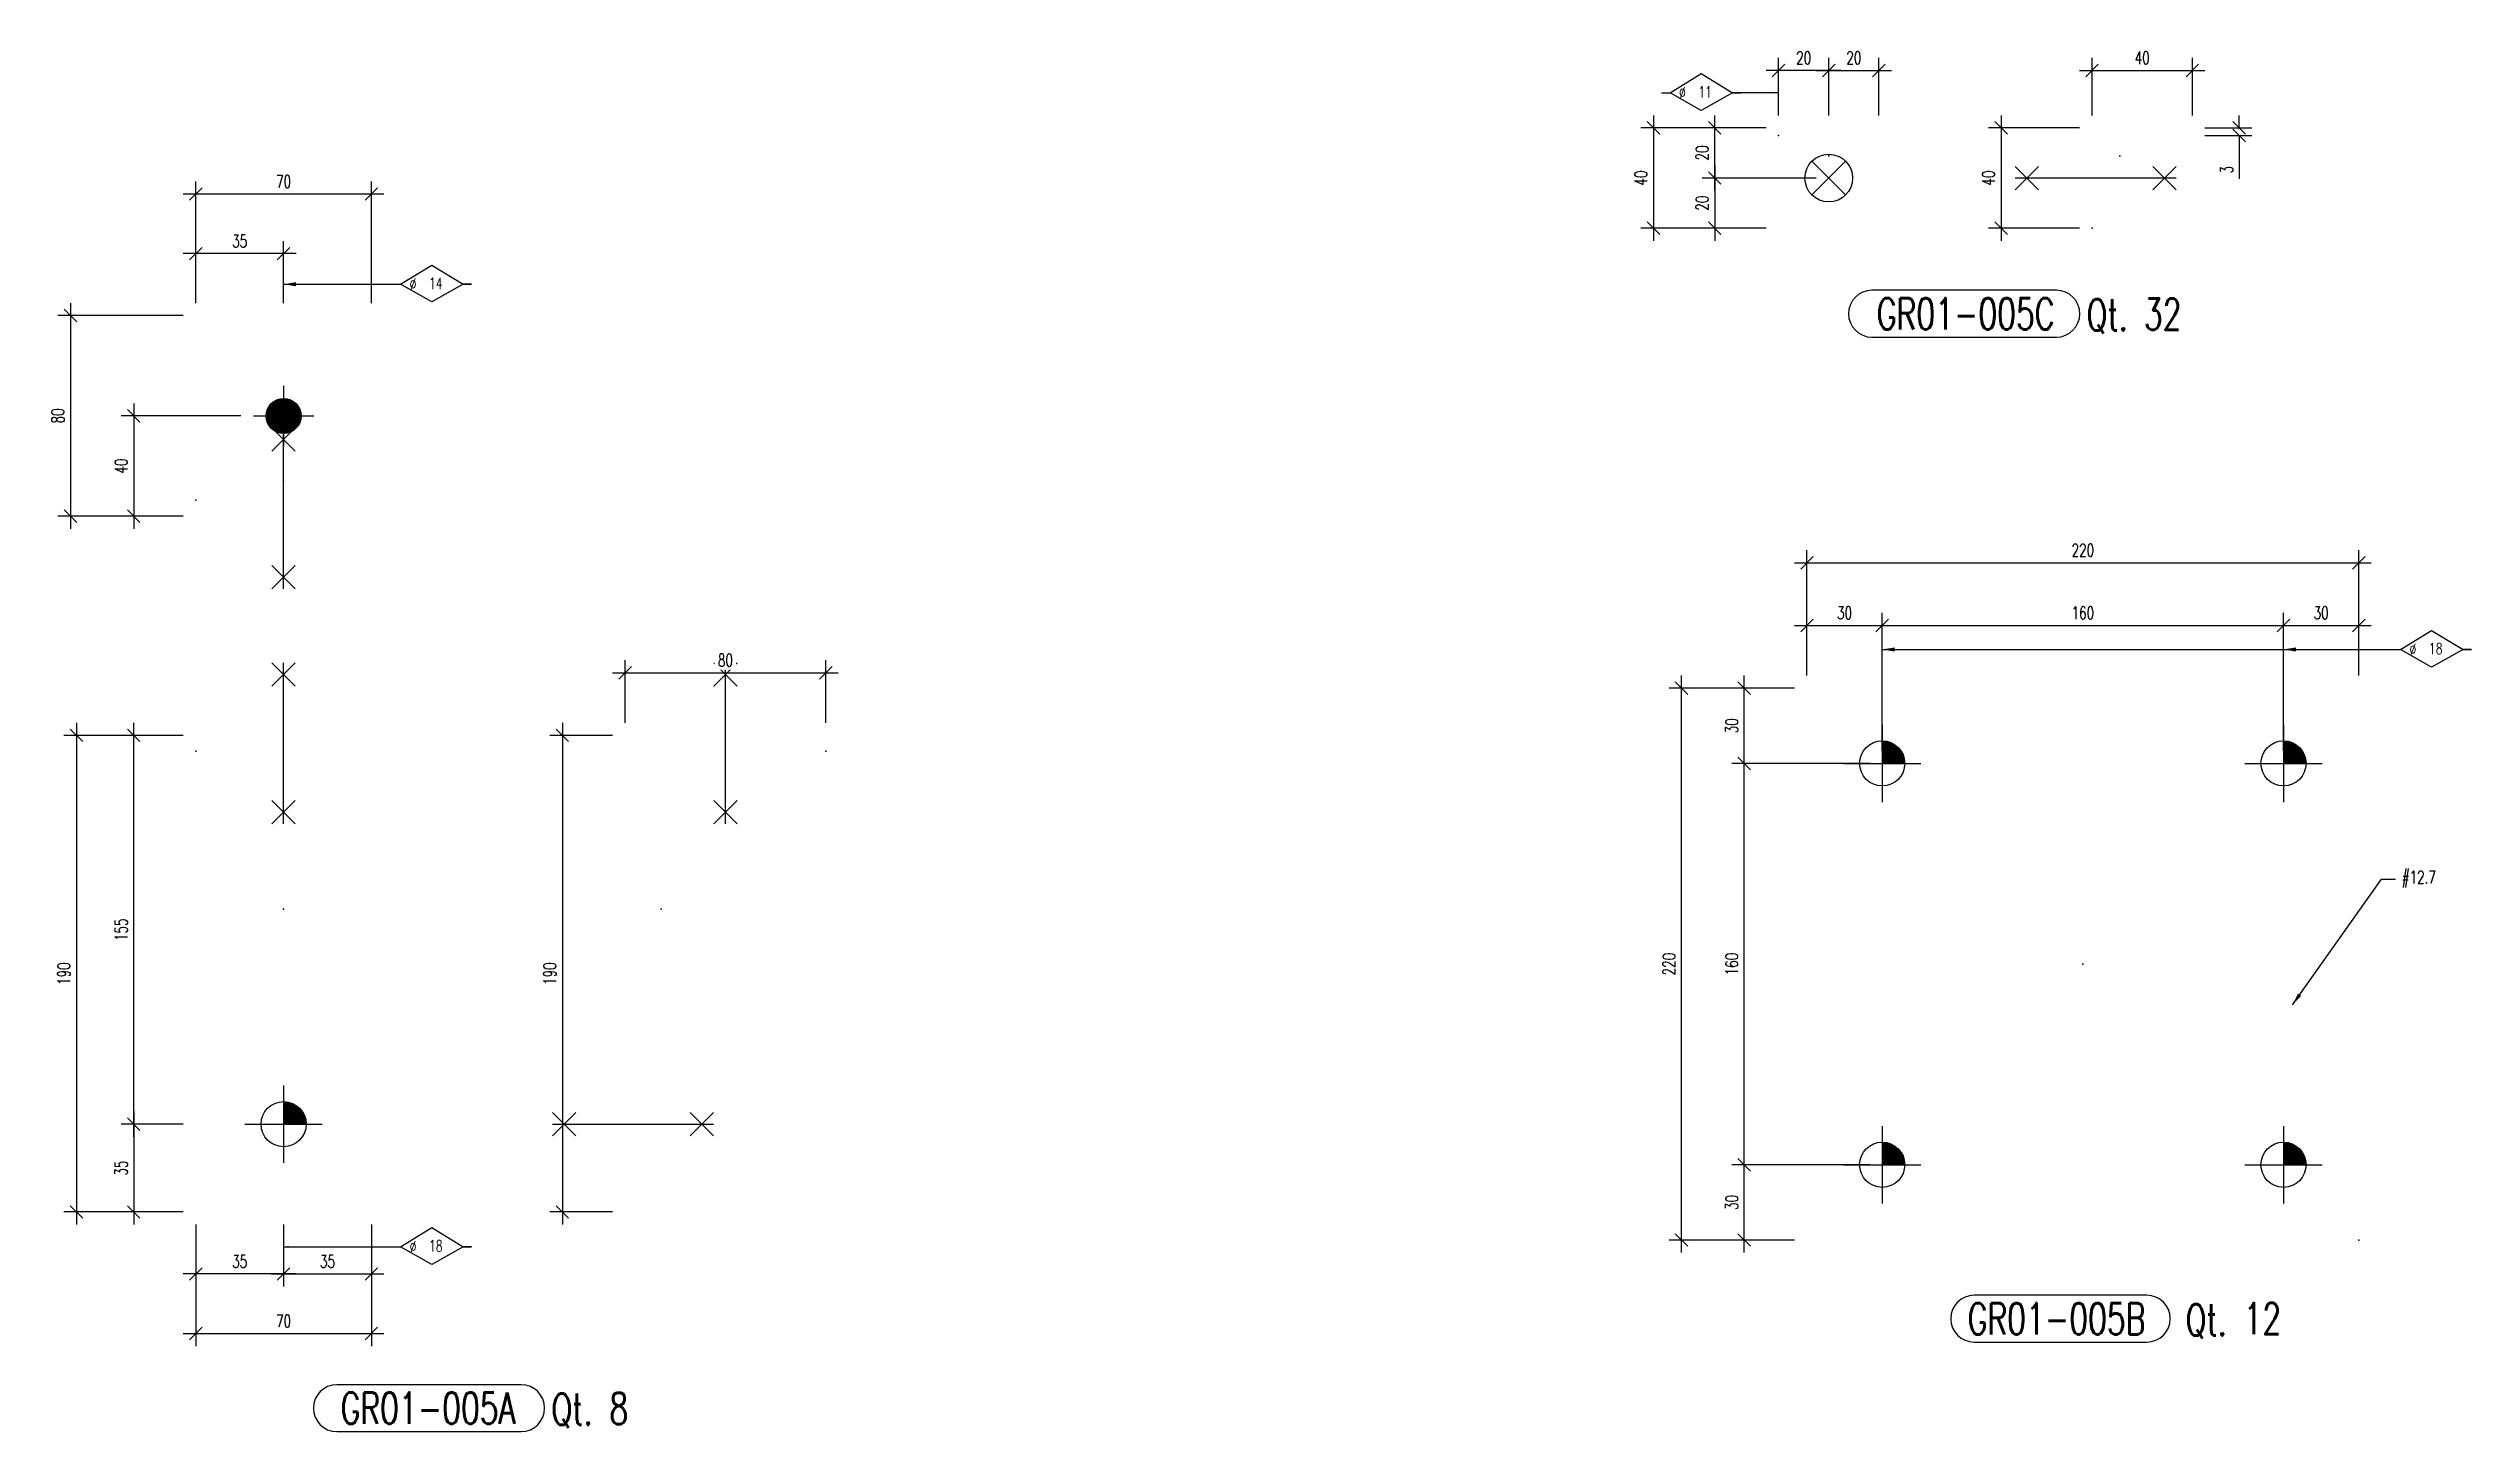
# Model space of a CAD drawing. Extents: x -37120 to -36153, y 6373 to 6924.
import ezdxf
from ezdxf.enums import TextEntityAlignment as Align

# ---------------------------------------------------------------- set-up
doc = ezdxf.new("R2010")
doc.units = 0
doc.header["$LTSCALE"] = 10
doc.header["$MEASUREMENT"] = 0
doc.linetypes.add('DASHDOT', pattern=[1, 0.5, -0.25, 0, -0.25])
doc.linetypes.add('HIDDEN', pattern=[0.375, 0.25, -0.125])
doc.layers.get('0').update_dxf_attribs({"linetype": 'CONTINUOUS'})
doc.layers.get('Defpoints').update_dxf_attribs({"linetype": 'CONTINUOUS'})
for name, color, linetype in [('A', 2, 'DASHDOT'), ('CONTORNO3', 1, 'CONTINUOUS'), ('FORIR', 4, 'CONTINUOUS'), ('G', 3, 'CONTINUOUS'), ('MARK_QTA', 4, 'CONTINUOUS'), ('MARK_SLOT', 6, 'CONTINUOUS'), ('TR', 6, 'HIDDEN')]:
    doc.layers.add(name, color=color, linetype=linetype)
doc.styles.add('1', font='romans', dxfattribs={"width": 0.7, "height": 2.8})
doc.styles.add('MARK', font='ROMANS', dxfattribs={"width": 0.7})
doc.styles.add('ROMANS', font='romans.shx', dxfattribs={"width": 0.7})
doc.dimstyles.new('1-2.5', dxfattribs={"dimscale": 2.5, "dimtxt": 2, "dimasz": 2, "dimexe": 2, "dimexo": 2, "dimgap": 1, "dimtad": 1, "dimdec": 0, "dimzin": 0, "dimdsep": 46, "dimtxsty": 'ROMANS', "dimblk": 'OBLIQUE', "dimcen": 0, "dimdle": 2, "dimclrd": 1, "dimclre": 1, "dimclrt": 4, "dimadec": 0, "dimazin": 0, "dimtfac": 1, "dimtdec": 0, "dimtofl": 0, "dimtmove": 0, "dimatfit": 3, "dimfxl": 1, "dimtfill": 1, "dimtolj": 1, "dimtzin": 0, "dimarcsym": 0})

msp = doc.modelspace()

# ---------------------------------------------------------------- blocks, each defined once
blk = doc.blocks.new('M16')
for p, q in [((0, 15.43), (0, -15.43)), ((-15.43, 0), (15.43, 0))]:
    blk.add_line(p, q)
at = {"color": 4, "const_width": 9.01}
blk.add_lwpolyline([(4.51, 0, 0.414214), (0, 4.51)], format="xyb", dxfattribs=at)
at = {"color": 4}
blk.add_circle((0, 0), 9, dxfattribs=at)
at = {"flags": 1}
blk.add_attdef('TOLE', (16.67, -8.27), '', height=5.26, dxfattribs=at)
blk = doc.blocks.new('MS')
at = {"color": 6}
for p, q in [((-4.65, 22.79), (4.65, 32.1)), ((-4.65, 32.1), (4.65, 22.79)), ((-4.65, -22.79), (4.65, -32.1)), ((-4.65, -32.1), (4.65, -22.79))]:
    blk.add_line(p, q, dxfattribs=at)
at = {"color": 3}
blk.add_line((0, -32.1), (0, 32.1), dxfattribs=at)
at = {"flags": 1}
for tag, p, height in [('DIAM', (0, 0), 8.01), ('TOLE', (1.27, -9.73), 5.26), ('AVAN', (1.27, -18.16), 5.26), ('DIET', (1.27, -24.59), 5.26)]:
    blk.add_attdef(tag, p, '', height=height, dxfattribs=at)
blk = doc.blocks.new('3D_INFOPOS')
blk.add_point((0, 0))
at = {"layer": 'FORIR', "flags": 1}
blk.add_attdef('POS_PEZ', (7.55, -4.31), '', height=5.26, dxfattribs=at)
blk = doc.blocks.new('M8_PRO')
at = {"layer": 'MARK_SLOT'}
blk.add_lwpolyline([(3.73, 7.47, 1), (3.73, 0), (33.15, 0, 1), (33.15, 7.47)], format="xyb", close=True, dxfattribs=at)
at = {"style": 'MARK', "width": 0.7, "flags": 1}
for tag, p in [('TRA_PEZ', (-2.51, 11.92)), ('PUN_LIS', (-2.51, 11.39)), ('TIP_PEZ', (-2.51, 9.24)), ('SUN_LIS', (-2.51, 10.85)), ('COD_PEZ', (-2.51, 7.64)), ('DES_PEZ', (-2.51, 10.31)), ('NOT_PEZ', (-2.51, 9.78)), ('ING_PEZ', (-2.51, 8.71)), ('MCL_PEZ', (-2.51, 8.17)), ('COS_PEZ', (-2.51, 7.1)), ('DIM_PRO', (-2.51, 6.57))]:
    blk.add_attdef(tag, p, '', height=0.35, dxfattribs=at)
at = {"style": 'MARK', "width": 0.7}
blk.add_attdef('MAR_PEZ', text='', height=5, dxfattribs=at).set_placement((13.59, 3.73), align=Align.MIDDLE)
at = {"layer": 'MARK_QTA', "style": 'MARK', "width": 0.7}
blk.add_text('Qt.', height=5, dxfattribs=at).set_placement((41.27, 3.31), align=Align.MIDDLE)
blk.add_attdef('QTA_PEZ', (81.82, 1.18), '', height=5, dxfattribs=at)
blk = doc.blocks.new('3D_INFOM')
blk.add_point((0, 0))
at = {"layer": 'FORIR', "flags": 1}
blk.add_attdef('MARK', (7.55, -4.31), '', height=5.26, dxfattribs=at)
blk = doc.blocks.new('M12')
for p, q in [((0, 12), (0, -12)), ((-12, 0), (12, 0))]:
    blk.add_line(p, q)
at = {"color": 4, "const_width": 7.01}
blk.add_lwpolyline([(-3.51, 0, 1), (3.51, 0, 1)], format="xyb", close=True, dxfattribs=at)
at = {"color": 4}
blk.add_circle((0, 0), 7, dxfattribs=at)
at = {"flags": 1}
blk.add_attdef('TOLE', (12.42, -6.12), '', height=5.26, dxfattribs=at)
blk = doc.blocks.new('_OBLIQUE')
at = {"color": 0, "linetype": 'ByBlock'}
blk.add_line((-0.5, -0.5), (0.5, 0.5), dxfattribs=at)
blk = doc.blocks.new('*D45')
at = {"color": 1, "lineweight": -2, "transparency": 16777216}
for p, q in [((-37065.83, 6495.1), (-37090.58, 6495.1)), ((-37085.58, 6500.1), (-37085.58, 6455.11)), ((-37065.83, 6460.11), (-37090.58, 6460.11))]:
    blk.add_line(p, q, dxfattribs=at)
at = {"layer": 'Defpoints', "color": 0, "transparency": 16777216}
for p in [(-37060.83, 6495.1), (-37085.58, 6460.11), (-37060.83, 6460.11)]:
    blk.add_point(p, dxfattribs=at)
at = {"color": 1, "lineweight": -2, "transparency": 16777216, "xscale": 5, "yscale": 5, "zscale": 5}
for p, rotation in [((-37085.58, 6495.1), 90), ((-37085.58, 6460.11), 270)]:
    blk.add_blockref('_OBLIQUE', p, dxfattribs=dict(at, rotation=rotation))
at = {"color": 4, "transparency": 16777216, "insert": (-37090.58, 6477.6), "char_height": 5, "attachment_point": 5, "rotation": 90, "style": 'ROMANS', "bg_fill": 3, "box_fill_scale": 1.25, "bg_fill_color": 256, "bg_fill_true_color": 13158600, "bg_fill_transparency": 0}
blk.add_mtext('\\A1;35', dxfattribs=at)
blk = doc.blocks.new('*D46')
at = {"color": 1, "lineweight": -2, "transparency": 16777216}
for p, q in [((-37065.83, 6650.11), (-37090.58, 6650.11)), ((-37085.58, 6490.1), (-37085.58, 6655.11)), ((-37065.83, 6495.1), (-37090.58, 6495.1))]:
    blk.add_line(p, q, dxfattribs=at)
at = {"layer": 'Defpoints', "color": 0, "transparency": 16777216}
for p in [(-37085.58, 6650.11), (-37060.83, 6650.11), (-37060.83, 6495.1)]:
    blk.add_point(p, dxfattribs=at)
at = {"color": 1, "lineweight": -2, "transparency": 16777216, "xscale": 5, "yscale": 5, "zscale": 5}
for p, rotation in [((-37085.58, 6650.11), 90), ((-37085.58, 6495.1), 270)]:
    blk.add_blockref('_OBLIQUE', p, dxfattribs=dict(at, rotation=rotation))
at = {"color": 4, "transparency": 16777216, "insert": (-37090.58, 6572.6), "char_height": 5, "attachment_point": 5, "rotation": 90, "style": 'ROMANS', "bg_fill": 3, "box_fill_scale": 1.25, "bg_fill_color": 256, "bg_fill_true_color": 13158600, "bg_fill_transparency": 0}
blk.add_mtext('\\A1;155', dxfattribs=at)
blk = doc.blocks.new('*D47')
at = {"color": 1, "lineweight": -2, "transparency": 16777216}
for p, q in [((-37065.83, 6650.11), (-37113.41, 6650.11)), ((-37108.41, 6655.11), (-37108.41, 6455.11)), ((-37065.83, 6460.11), (-37113.41, 6460.11))]:
    blk.add_line(p, q, dxfattribs=at)
at = {"layer": 'Defpoints', "color": 0, "transparency": 16777216}
for p in [(-37060.83, 6650.11), (-37108.41, 6460.11), (-37060.83, 6460.11)]:
    blk.add_point(p, dxfattribs=at)
at = {"color": 1, "lineweight": -2, "transparency": 16777216, "xscale": 5, "yscale": 5, "zscale": 5}
for p, rotation in [((-37108.41, 6650.11), 90), ((-37108.41, 6460.11), 270)]:
    blk.add_blockref('_OBLIQUE', p, dxfattribs=dict(at, rotation=rotation))
at = {"color": 4, "transparency": 16777216, "insert": (-37113.41, 6555.11), "char_height": 5, "attachment_point": 5, "rotation": 90, "style": 'ROMANS', "bg_fill": 3, "box_fill_scale": 1.25, "bg_fill_color": 256, "bg_fill_true_color": 13158600, "bg_fill_transparency": 0}
blk.add_mtext('\\A1;190', dxfattribs=at)
blk = doc.blocks.new('*D48')
at = {"color": 1, "lineweight": -2, "transparency": 16777216}
for p, q in [((-37025.83, 6455.11), (-37025.83, 6430.4)), ((-36990.83, 6455.11), (-36990.83, 6430.4)), ((-37030.83, 6435.4), (-36985.83, 6435.4))]:
    blk.add_line(p, q, dxfattribs=at)
at = {"layer": 'Defpoints', "color": 0, "transparency": 16777216}
for p in [(-37025.83, 6460.11), (-36990.83, 6460.11), (-36990.83, 6435.4)]:
    blk.add_point(p, dxfattribs=at)
at = {"color": 1, "lineweight": -2, "transparency": 16777216, "xscale": 5, "yscale": 5, "zscale": 5, "rotation": 180}
blk.add_blockref('_OBLIQUE', (-37025.83, 6435.4), dxfattribs=at)
at = {"color": 1, "lineweight": -2, "transparency": 16777216, "xscale": 5, "yscale": 5, "zscale": 5}
blk.add_blockref('_OBLIQUE', (-36990.83, 6435.4), dxfattribs=at)
at = {"color": 4, "transparency": 16777216, "insert": (-37008.33, 6440.4), "char_height": 5, "attachment_point": 5, "style": 'ROMANS', "bg_fill": 3, "box_fill_scale": 1.25, "bg_fill_color": 256, "bg_fill_true_color": 13158600, "bg_fill_transparency": 0}
blk.add_mtext('\\A1;35', dxfattribs=at)
blk = doc.blocks.new('*D49')
at = {"color": 1, "lineweight": -2, "transparency": 16777216}
for p, q in [((-37060.83, 6455.11), (-37060.83, 6430.4)), ((-37025.83, 6455.11), (-37025.83, 6430.4)), ((-37020.83, 6435.4), (-37065.83, 6435.4))]:
    blk.add_line(p, q, dxfattribs=at)
at = {"layer": 'Defpoints', "color": 0, "transparency": 16777216}
for p in [(-37060.83, 6460.11), (-37025.83, 6460.11), (-37060.83, 6435.4)]:
    blk.add_point(p, dxfattribs=at)
at = {"color": 1, "lineweight": -2, "transparency": 16777216, "xscale": 5, "yscale": 5, "zscale": 5, "rotation": 180}
blk.add_blockref('_OBLIQUE', (-37060.83, 6435.4), dxfattribs=at)
at = {"color": 1, "lineweight": -2, "transparency": 16777216, "xscale": 5, "yscale": 5, "zscale": 5}
blk.add_blockref('_OBLIQUE', (-37025.83, 6435.4), dxfattribs=at)
at = {"color": 4, "transparency": 16777216, "insert": (-37043.33, 6440.4), "char_height": 5, "attachment_point": 5, "style": 'ROMANS', "bg_fill": 3, "box_fill_scale": 1.25, "bg_fill_color": 256, "bg_fill_true_color": 13158600, "bg_fill_transparency": 0}
blk.add_mtext('\\A1;35', dxfattribs=at)
blk = doc.blocks.new('*D50')
at = {"color": 1, "lineweight": -2, "transparency": 16777216}
for p, q in [((-37060.83, 6455.11), (-37060.83, 6406.62)), ((-36990.83, 6455.11), (-36990.83, 6406.62)), ((-37065.83, 6411.62), (-36985.83, 6411.62))]:
    blk.add_line(p, q, dxfattribs=at)
at = {"layer": 'Defpoints', "color": 0, "transparency": 16777216}
for p in [(-37060.83, 6460.11), (-36990.83, 6460.11), (-36990.83, 6411.62)]:
    blk.add_point(p, dxfattribs=at)
at = {"color": 1, "lineweight": -2, "transparency": 16777216, "xscale": 5, "yscale": 5, "zscale": 5, "rotation": 180}
blk.add_blockref('_OBLIQUE', (-37060.83, 6411.62), dxfattribs=at)
at = {"color": 1, "lineweight": -2, "transparency": 16777216, "xscale": 5, "yscale": 5, "zscale": 5}
blk.add_blockref('_OBLIQUE', (-36990.83, 6411.62), dxfattribs=at)
at = {"color": 4, "transparency": 16777216, "insert": (-37025.83, 6416.62), "char_height": 5, "attachment_point": 5, "style": 'ROMANS', "bg_fill": 3, "box_fill_scale": 1.25, "bg_fill_color": 256, "bg_fill_true_color": 13158600, "bg_fill_transparency": 0}
blk.add_mtext('\\A1;70', dxfattribs=at)
blk = doc.blocks.new('*D51')
at = {"color": 1, "lineweight": -2, "transparency": 16777216}
for p, q in [((-36894.67, 6650.11), (-36919.67, 6650.11)), ((-36914.67, 6655.11), (-36914.67, 6455.11)), ((-36894.67, 6460.11), (-36919.67, 6460.11))]:
    blk.add_line(p, q, dxfattribs=at)
at = {"layer": 'Defpoints', "color": 0, "transparency": 16777216}
for p in [(-36889.67, 6650.11), (-36914.67, 6460.11), (-36889.67, 6460.11)]:
    blk.add_point(p, dxfattribs=at)
at = {"color": 1, "lineweight": -2, "transparency": 16777216, "xscale": 5, "yscale": 5, "zscale": 5}
for p, rotation in [((-36914.67, 6650.11), 90), ((-36914.67, 6460.11), 270)]:
    blk.add_blockref('_OBLIQUE', p, dxfattribs=dict(at, rotation=rotation))
at = {"color": 4, "transparency": 16777216, "insert": (-36919.67, 6555.11), "char_height": 5, "attachment_point": 5, "rotation": 90, "style": 'ROMANS', "bg_fill": 3, "box_fill_scale": 1.25, "bg_fill_color": 256, "bg_fill_true_color": 13158600, "bg_fill_transparency": 0}
blk.add_mtext('\\A1;190', dxfattribs=at)
blk = doc.blocks.new('*D52')
at = {"color": 1, "lineweight": -2, "transparency": 16777216}
for p, q in [((-36889.67, 6655.11), (-36889.67, 6680.04)), ((-36809.67, 6655.11), (-36809.67, 6680.04)), ((-36894.67, 6675.04), (-36804.67, 6675.04))]:
    blk.add_line(p, q, dxfattribs=at)
at = {"layer": 'Defpoints', "color": 0, "transparency": 16777216}
for p in [(-36809.67, 6675.04), (-36889.67, 6650.11), (-36809.67, 6650.11)]:
    blk.add_point(p, dxfattribs=at)
at = {"color": 1, "lineweight": -2, "transparency": 16777216, "xscale": 5, "yscale": 5, "zscale": 5, "rotation": 180}
blk.add_blockref('_OBLIQUE', (-36889.67, 6675.04), dxfattribs=at)
at = {"color": 1, "lineweight": -2, "transparency": 16777216, "xscale": 5, "yscale": 5, "zscale": 5}
blk.add_blockref('_OBLIQUE', (-36809.67, 6675.04), dxfattribs=at)
at = {"color": 4, "transparency": 16777216, "insert": (-36849.67, 6680.04), "char_height": 5, "attachment_point": 5, "style": 'ROMANS', "bg_fill": 3, "box_fill_scale": 1.25, "bg_fill_color": 256, "bg_fill_true_color": 13158600, "bg_fill_transparency": 0}
blk.add_mtext('\\A1;80', dxfattribs=at)
blk = doc.blocks.new('*D53')
at = {"color": 1, "lineweight": -2, "transparency": 16777216}
for p, q in [((-37085.6, 6782.45), (-37085.6, 6732.45)), ((-37042.83, 6777.45), (-37090.6, 6777.45)), ((-37065.83, 6737.45), (-37090.6, 6737.45))]:
    blk.add_line(p, q, dxfattribs=at)
at = {"layer": 'Defpoints', "color": 0, "transparency": 16777216}
for p in [(-37037.83, 6777.45), (-37085.6, 6737.45), (-37060.83, 6737.45)]:
    blk.add_point(p, dxfattribs=at)
at = {"color": 1, "lineweight": -2, "transparency": 16777216, "xscale": 5, "yscale": 5, "zscale": 5}
for p, rotation in [((-37085.6, 6777.45), 90), ((-37085.6, 6737.45), 270)]:
    blk.add_blockref('_OBLIQUE', p, dxfattribs=dict(at, rotation=rotation))
at = {"color": 4, "transparency": 16777216, "insert": (-37090.6, 6757.45), "char_height": 5, "attachment_point": 5, "rotation": 90, "style": 'ROMANS', "bg_fill": 3, "box_fill_scale": 1.25, "bg_fill_color": 256, "bg_fill_true_color": 13158600, "bg_fill_transparency": 0}
blk.add_mtext('\\A1;40', dxfattribs=at)
blk = doc.blocks.new('*D54')
at = {"color": 1, "lineweight": -2, "transparency": 16777216}
for p, q in [((-37110.82, 6822.45), (-37110.82, 6732.45)), ((-37065.83, 6817.45), (-37115.82, 6817.45)), ((-37065.83, 6737.45), (-37115.82, 6737.45))]:
    blk.add_line(p, q, dxfattribs=at)
at = {"layer": 'Defpoints', "color": 0, "transparency": 16777216}
for p in [(-37060.83, 6817.45), (-37110.82, 6737.45), (-37060.83, 6737.45)]:
    blk.add_point(p, dxfattribs=at)
at = {"color": 1, "lineweight": -2, "transparency": 16777216, "xscale": 5, "yscale": 5, "zscale": 5}
for p, rotation in [((-37110.82, 6817.45), 90), ((-37110.82, 6737.45), 270)]:
    blk.add_blockref('_OBLIQUE', p, dxfattribs=dict(at, rotation=rotation))
at = {"color": 4, "transparency": 16777216, "insert": (-37115.82, 6777.45), "char_height": 5, "attachment_point": 5, "rotation": 90, "style": 'ROMANS', "bg_fill": 3, "box_fill_scale": 1.25, "bg_fill_color": 256, "bg_fill_true_color": 13158600, "bg_fill_transparency": 0}
blk.add_mtext('\\A1;80', dxfattribs=at)
blk = doc.blocks.new('*D55')
at = {"color": 1, "lineweight": -2, "transparency": 16777216}
for p, q in [((-37020.83, 6842.14), (-37065.83, 6842.14)), ((-37060.83, 6822.45), (-37060.83, 6847.14)), ((-37025.83, 6822.45), (-37025.83, 6847.14))]:
    blk.add_line(p, q, dxfattribs=at)
at = {"layer": 'Defpoints', "color": 0, "transparency": 16777216}
for p in [(-37060.83, 6842.14), (-37060.83, 6817.45), (-37025.83, 6817.45)]:
    blk.add_point(p, dxfattribs=at)
at = {"color": 1, "lineweight": -2, "transparency": 16777216, "xscale": 5, "yscale": 5, "zscale": 5, "rotation": 180}
blk.add_blockref('_OBLIQUE', (-37060.83, 6842.14), dxfattribs=at)
at = {"color": 1, "lineweight": -2, "transparency": 16777216, "xscale": 5, "yscale": 5, "zscale": 5}
blk.add_blockref('_OBLIQUE', (-37025.83, 6842.14), dxfattribs=at)
at = {"color": 4, "transparency": 16777216, "insert": (-37043.33, 6847.14), "char_height": 5, "attachment_point": 5, "style": 'ROMANS', "bg_fill": 3, "box_fill_scale": 1.25, "bg_fill_color": 256, "bg_fill_true_color": 13158600, "bg_fill_transparency": 0}
blk.add_mtext('\\A1;35', dxfattribs=at)
blk = doc.blocks.new('*D56')
at = {"color": 1, "lineweight": -2, "transparency": 16777216}
for p, q in [((-37060.83, 6822.45), (-37060.83, 6870.91)), ((-36990.83, 6822.45), (-36990.83, 6870.91)), ((-36985.83, 6865.91), (-37065.83, 6865.91))]:
    blk.add_line(p, q, dxfattribs=at)
at = {"layer": 'Defpoints', "color": 0, "transparency": 16777216}
for p in [(-37060.83, 6865.91), (-37060.83, 6817.45), (-36990.83, 6817.45)]:
    blk.add_point(p, dxfattribs=at)
at = {"color": 1, "lineweight": -2, "transparency": 16777216, "xscale": 5, "yscale": 5, "zscale": 5, "rotation": 180}
blk.add_blockref('_OBLIQUE', (-37060.83, 6865.91), dxfattribs=at)
at = {"color": 1, "lineweight": -2, "transparency": 16777216, "xscale": 5, "yscale": 5, "zscale": 5}
blk.add_blockref('_OBLIQUE', (-36990.83, 6865.91), dxfattribs=at)
at = {"color": 4, "transparency": 16777216, "insert": (-37025.83, 6870.91), "char_height": 5, "attachment_point": 5, "style": 'ROMANS', "bg_fill": 3, "box_fill_scale": 1.25, "bg_fill_color": 256, "bg_fill_true_color": 13158600, "bg_fill_transparency": 0}
blk.add_mtext('\\A1;70', dxfattribs=at)
blk = doc.blocks.new('*D57')
at = {"color": 1, "lineweight": -2, "transparency": 16777216}
for p, q in [((-36418.46, 6673.92), (-36418.46, 6698.92)), ((-36388.46, 6643.92), (-36388.46, 6698.92)), ((-36423.46, 6693.92), (-36383.46, 6693.92))]:
    blk.add_line(p, q, dxfattribs=at)
at = {"layer": 'Defpoints', "color": 0, "transparency": 16777216}
for p in [(-36388.46, 6693.92), (-36418.46, 6668.92), (-36388.46, 6638.92)]:
    blk.add_point(p, dxfattribs=at)
at = {"color": 1, "lineweight": -2, "transparency": 16777216, "xscale": 5, "yscale": 5, "zscale": 5, "rotation": 180}
blk.add_blockref('_OBLIQUE', (-36418.46, 6693.92), dxfattribs=at)
at = {"color": 1, "lineweight": -2, "transparency": 16777216, "xscale": 5, "yscale": 5, "zscale": 5}
blk.add_blockref('_OBLIQUE', (-36388.46, 6693.92), dxfattribs=at)
at = {"color": 4, "transparency": 16777216, "insert": (-36403.46, 6698.92), "char_height": 5, "attachment_point": 5, "style": 'ROMANS', "bg_fill": 3, "box_fill_scale": 1.25, "bg_fill_color": 256, "bg_fill_true_color": 13158600, "bg_fill_transparency": 0}
blk.add_mtext('\\A1;30', dxfattribs=at)
blk = doc.blocks.new('*D58')
at = {"color": 1, "lineweight": -2, "transparency": 16777216}
for p, q in [((-36388.46, 6643.92), (-36388.46, 6698.92)), ((-36228.46, 6643.92), (-36228.46, 6698.92)), ((-36393.46, 6693.92), (-36223.46, 6693.92))]:
    blk.add_line(p, q, dxfattribs=at)
at = {"layer": 'Defpoints', "color": 0, "transparency": 16777216}
for p in [(-36228.46, 6693.92), (-36388.46, 6638.92), (-36228.46, 6638.92)]:
    blk.add_point(p, dxfattribs=at)
at = {"color": 1, "lineweight": -2, "transparency": 16777216, "xscale": 5, "yscale": 5, "zscale": 5, "rotation": 180}
blk.add_blockref('_OBLIQUE', (-36388.46, 6693.92), dxfattribs=at)
at = {"color": 1, "lineweight": -2, "transparency": 16777216, "xscale": 5, "yscale": 5, "zscale": 5}
blk.add_blockref('_OBLIQUE', (-36228.46, 6693.92), dxfattribs=at)
at = {"color": 4, "transparency": 16777216, "insert": (-36308.46, 6698.92), "char_height": 5, "attachment_point": 5, "style": 'ROMANS', "bg_fill": 3, "box_fill_scale": 1.25, "bg_fill_color": 256, "bg_fill_true_color": 13158600, "bg_fill_transparency": 0}
blk.add_mtext('\\A1;160', dxfattribs=at)
blk = doc.blocks.new('*D59')
at = {"color": 1, "lineweight": -2, "transparency": 16777216}
for p, q in [((-36228.46, 6643.92), (-36228.46, 6698.92)), ((-36198.46, 6673.92), (-36198.46, 6698.92)), ((-36233.46, 6693.92), (-36193.46, 6693.92))]:
    blk.add_line(p, q, dxfattribs=at)
at = {"layer": 'Defpoints', "color": 0, "transparency": 16777216}
for p in [(-36198.46, 6693.92), (-36198.46, 6668.92), (-36228.46, 6638.92)]:
    blk.add_point(p, dxfattribs=at)
at = {"color": 1, "lineweight": -2, "transparency": 16777216, "xscale": 5, "yscale": 5, "zscale": 5, "rotation": 180}
blk.add_blockref('_OBLIQUE', (-36228.46, 6693.92), dxfattribs=at)
at = {"color": 1, "lineweight": -2, "transparency": 16777216, "xscale": 5, "yscale": 5, "zscale": 5}
blk.add_blockref('_OBLIQUE', (-36198.46, 6693.92), dxfattribs=at)
at = {"color": 4, "transparency": 16777216, "insert": (-36213.46, 6698.92), "char_height": 5, "attachment_point": 5, "style": 'ROMANS', "bg_fill": 3, "box_fill_scale": 1.25, "bg_fill_color": 256, "bg_fill_true_color": 13158600, "bg_fill_transparency": 0}
blk.add_mtext('\\A1;30', dxfattribs=at)
blk = doc.blocks.new('*D60')
at = {"color": 1, "lineweight": -2, "transparency": 16777216}
for p, q in [((-36443.46, 6443.92), (-36443.46, 6483.92)), ((-36393.46, 6478.92), (-36448.46, 6478.92)), ((-36423.46, 6448.92), (-36448.46, 6448.92))]:
    blk.add_line(p, q, dxfattribs=at)
at = {"layer": 'Defpoints', "color": 0, "transparency": 16777216}
for p in [(-36443.46, 6478.92), (-36388.46, 6478.92), (-36418.46, 6448.92)]:
    blk.add_point(p, dxfattribs=at)
at = {"color": 1, "lineweight": -2, "transparency": 16777216, "xscale": 5, "yscale": 5, "zscale": 5}
for p, rotation in [((-36443.46, 6478.92), 90), ((-36443.46, 6448.92), 270)]:
    blk.add_blockref('_OBLIQUE', p, dxfattribs=dict(at, rotation=rotation))
at = {"color": 4, "transparency": 16777216, "insert": (-36448.46, 6463.92), "char_height": 5, "attachment_point": 5, "rotation": 90, "style": 'ROMANS', "bg_fill": 3, "box_fill_scale": 1.25, "bg_fill_color": 256, "bg_fill_true_color": 13158600, "bg_fill_transparency": 0}
blk.add_mtext('\\A1;30', dxfattribs=at)
blk = doc.blocks.new('*D61')
at = {"color": 1, "lineweight": -2, "transparency": 16777216}
for p, q in [((-36393.46, 6638.92), (-36448.46, 6638.92)), ((-36443.46, 6473.92), (-36443.46, 6643.92)), ((-36393.46, 6478.92), (-36448.46, 6478.92))]:
    blk.add_line(p, q, dxfattribs=at)
at = {"layer": 'Defpoints', "color": 0, "transparency": 16777216}
for p in [(-36443.46, 6638.92), (-36388.46, 6638.92), (-36388.46, 6478.92)]:
    blk.add_point(p, dxfattribs=at)
at = {"color": 1, "lineweight": -2, "transparency": 16777216, "xscale": 5, "yscale": 5, "zscale": 5}
for p, rotation in [((-36443.46, 6638.92), 90), ((-36443.46, 6478.92), 270)]:
    blk.add_blockref('_OBLIQUE', p, dxfattribs=dict(at, rotation=rotation))
at = {"color": 4, "transparency": 16777216, "insert": (-36448.46, 6558.92), "char_height": 5, "attachment_point": 5, "rotation": 90, "style": 'ROMANS', "bg_fill": 3, "box_fill_scale": 1.25, "bg_fill_color": 256, "bg_fill_true_color": 13158600, "bg_fill_transparency": 0}
blk.add_mtext('\\A1;160', dxfattribs=at)
blk = doc.blocks.new('*D62')
at = {"color": 1, "lineweight": -2, "transparency": 16777216}
for p, q in [((-36423.46, 6668.92), (-36448.46, 6668.92)), ((-36443.46, 6633.92), (-36443.46, 6673.92)), ((-36393.46, 6638.92), (-36448.46, 6638.92))]:
    blk.add_line(p, q, dxfattribs=at)
at = {"layer": 'Defpoints', "color": 0, "transparency": 16777216}
for p in [(-36443.46, 6668.92), (-36418.46, 6668.92), (-36388.46, 6638.92)]:
    blk.add_point(p, dxfattribs=at)
at = {"color": 1, "lineweight": -2, "transparency": 16777216, "xscale": 5, "yscale": 5, "zscale": 5}
for p, rotation in [((-36443.46, 6668.92), 90), ((-36443.46, 6638.92), 270)]:
    blk.add_blockref('_OBLIQUE', p, dxfattribs=dict(at, rotation=rotation))
at = {"color": 4, "transparency": 16777216, "insert": (-36448.46, 6653.92), "char_height": 5, "attachment_point": 5, "rotation": 90, "style": 'ROMANS', "bg_fill": 3, "box_fill_scale": 1.25, "bg_fill_color": 256, "bg_fill_true_color": 13158600, "bg_fill_transparency": 0}
blk.add_mtext('\\A1;30', dxfattribs=at)
blk = doc.blocks.new('*D63')
at = {"color": 1, "lineweight": -2, "transparency": 16777216}
for p, q in [((-36418.46, 6673.92), (-36418.46, 6723.92)), ((-36198.46, 6673.92), (-36198.46, 6723.92)), ((-36423.46, 6718.92), (-36193.46, 6718.92))]:
    blk.add_line(p, q, dxfattribs=at)
at = {"layer": 'Defpoints', "color": 0, "transparency": 16777216}
for p in [(-36198.46, 6718.92), (-36418.46, 6668.92), (-36198.46, 6668.92)]:
    blk.add_point(p, dxfattribs=at)
at = {"color": 1, "lineweight": -2, "transparency": 16777216, "xscale": 5, "yscale": 5, "zscale": 5, "rotation": 180}
blk.add_blockref('_OBLIQUE', (-36418.46, 6718.92), dxfattribs=at)
at = {"color": 1, "lineweight": -2, "transparency": 16777216, "xscale": 5, "yscale": 5, "zscale": 5}
blk.add_blockref('_OBLIQUE', (-36198.46, 6718.92), dxfattribs=at)
at = {"color": 4, "transparency": 16777216, "insert": (-36308.46, 6723.92), "char_height": 5, "attachment_point": 5, "style": 'ROMANS', "bg_fill": 3, "box_fill_scale": 1.25, "bg_fill_color": 256, "bg_fill_true_color": 13158600, "bg_fill_transparency": 0}
blk.add_mtext('\\A1;220', dxfattribs=at)
blk = doc.blocks.new('*D64')
at = {"color": 1, "lineweight": -2, "transparency": 16777216}
for p, q in [((-36423.46, 6668.92), (-36473.46, 6668.92)), ((-36468.46, 6443.92), (-36468.46, 6673.92)), ((-36423.46, 6448.92), (-36473.46, 6448.92))]:
    blk.add_line(p, q, dxfattribs=at)
at = {"layer": 'Defpoints', "color": 0, "transparency": 16777216}
for p in [(-36468.46, 6668.92), (-36418.46, 6668.92), (-36418.46, 6448.92)]:
    blk.add_point(p, dxfattribs=at)
at = {"color": 1, "lineweight": -2, "transparency": 16777216, "xscale": 5, "yscale": 5, "zscale": 5}
for p, rotation in [((-36468.46, 6668.92), 90), ((-36468.46, 6448.92), 270)]:
    blk.add_blockref('_OBLIQUE', p, dxfattribs=dict(at, rotation=rotation))
at = {"color": 4, "transparency": 16777216, "insert": (-36473.46, 6558.92), "char_height": 5, "attachment_point": 5, "rotation": 90, "style": 'ROMANS', "bg_fill": 3, "box_fill_scale": 1.25, "bg_fill_color": 256, "bg_fill_true_color": 13158600, "bg_fill_transparency": 0}
blk.add_mtext('\\A1;220', dxfattribs=at)
blk = doc.blocks.new('M8_LAM')
at = {"layer": 'MARK_SLOT'}
blk.add_lwpolyline([(0.45, 7.47, 1), (0.45, 0), (27.98, 0, 1), (27.98, 7.47)], format="xyb", close=True, dxfattribs=at)
at = {"style": 'MARK', "width": 0.7, "flags": 1}
for tag, p in [('TRA_PEZ', (-2.84, 11.69)), ('TIP_PEZ', (-6.13, 9.02)), ('COD_PEZ', (-6.13, 7.41)), ('DES_PEZ', (-6.13, 10.09)), ('NOT_PEZ', (-6.13, 9.55)), ('ING_PEZ', (-6.13, 8.48)), ('MCL_PEZ', (-6.13, 7.94)), ('SUN_LIS', (-2.84, 10.62)), ('PUN_LIS', (-2.84, 11.16)), ('COS_PEZ', (-6.13, 6.87)), ('DIM_PRO', (-6.13, 6.34))]:
    blk.add_attdef(tag, p, '', height=0.35, dxfattribs=at)
at = {"style": 'MARK', "width": 0.7}
blk.add_attdef('MAR_PEZ', text='', height=5, dxfattribs=at).set_placement((13.59, 3.73), align=Align.MIDDLE)
at = {"layer": 'MARK_QTA', "style": 'MARK', "width": 0.7}
blk.add_text('Qt.', height=5, dxfattribs=at).set_placement((37.47, 3.31), align=Align.MIDDLE)
blk.add_attdef('QTA_PEZ', (36.29, 1.26), '', height=5, dxfattribs=at)
blk = doc.blocks.new('new blockgkljdflgjflkgjldkgjfççl584gf654gggg')
at = {"color": 1}
blk.add_lwpolyline([(0, 0), (1.36, 0), (6.31, 3.05), (11.32, 0), (12.67, 0), (11.32, 0), (6.31, -2.81), (1.36, 0)], dxfattribs=at)
at = {"color": 7, "style": 'MARK', "width": 0.7}
blk.add_text('%%C', height=1.8, dxfattribs=at).set_placement((2.79, -0.91))
at = {"style": '1', "width": 0.7}
blk.add_attdef('FURO', text='', height=1.8, dxfattribs=at).set_placement((6.95, -0.77), align=Align.CENTER)
blk = doc.blocks.new('M10')
for p, q in [((6.73, 6.73), (-6.73, -6.73)), ((6.73, -6.73), (-6.73, 6.73))]:
    blk.add_line(p, q)
blk.add_circle((0, 0), 9.51)
at = {"flags": 1}
blk.add_attdef('TOLE', (10.58, -6.12), '', height=5.26, dxfattribs=at)
blk = doc.blocks.new('*D67')
at = {"color": 1, "lineweight": -2, "transparency": 16777216}
for p, q in [((-36429.77, 6897.27), (-36429.77, 6920.18)), ((-36409.77, 6897.27), (-36409.77, 6920.18)), ((-36404.77, 6915.18), (-36434.77, 6915.18))]:
    blk.add_line(p, q, dxfattribs=at)
at = {"layer": 'Defpoints', "color": 0, "transparency": 16777216}
for p in [(-36429.77, 6915.18), (-36429.77, 6892.27), (-36409.77, 6892.27)]:
    blk.add_point(p, dxfattribs=at)
at = {"color": 1, "lineweight": -2, "transparency": 16777216, "xscale": 5, "yscale": 5, "zscale": 5, "rotation": 180}
blk.add_blockref('_OBLIQUE', (-36429.77, 6915.18), dxfattribs=at)
at = {"color": 1, "lineweight": -2, "transparency": 16777216, "xscale": 5, "yscale": 5, "zscale": 5}
blk.add_blockref('_OBLIQUE', (-36409.77, 6915.18), dxfattribs=at)
at = {"color": 4, "transparency": 16777216, "insert": (-36419.77, 6920.18), "char_height": 5, "attachment_point": 5, "style": 'ROMANS', "bg_fill": 3, "box_fill_scale": 1.25, "bg_fill_color": 256, "bg_fill_true_color": 13158600, "bg_fill_transparency": 0}
blk.add_mtext('\\A1;20', dxfattribs=at)
blk = doc.blocks.new('*D68')
at = {"color": 1, "lineweight": -2, "transparency": 16777216}
for p, q in [((-36409.77, 6897.27), (-36409.77, 6920.18)), ((-36389.77, 6897.27), (-36389.77, 6920.18)), ((-36414.77, 6915.18), (-36384.77, 6915.18))]:
    blk.add_line(p, q, dxfattribs=at)
at = {"layer": 'Defpoints', "color": 0, "transparency": 16777216}
for p in [(-36389.77, 6915.18), (-36409.77, 6892.27), (-36389.77, 6892.27)]:
    blk.add_point(p, dxfattribs=at)
at = {"color": 1, "lineweight": -2, "transparency": 16777216, "xscale": 5, "yscale": 5, "zscale": 5, "rotation": 180}
blk.add_blockref('_OBLIQUE', (-36409.77, 6915.18), dxfattribs=at)
at = {"color": 1, "lineweight": -2, "transparency": 16777216, "xscale": 5, "yscale": 5, "zscale": 5}
blk.add_blockref('_OBLIQUE', (-36389.77, 6915.18), dxfattribs=at)
at = {"color": 4, "transparency": 16777216, "insert": (-36399.77, 6920.18), "char_height": 5, "attachment_point": 5, "style": 'ROMANS', "bg_fill": 3, "box_fill_scale": 1.25, "bg_fill_color": 256, "bg_fill_true_color": 13158600, "bg_fill_transparency": 0}
blk.add_mtext('\\A1;20', dxfattribs=at)
blk = doc.blocks.new('*D69')
at = {"color": 1, "lineweight": -2, "transparency": 16777216}
for p, q in [((-36434.77, 6892.27), (-36460.26, 6892.27)), ((-36455.26, 6867.27), (-36455.26, 6897.27)), ((-36414.77, 6872.27), (-36460.26, 6872.27))]:
    blk.add_line(p, q, dxfattribs=at)
at = {"layer": 'Defpoints', "color": 0, "transparency": 16777216}
for p in [(-36455.26, 6892.27), (-36429.77, 6892.27), (-36409.77, 6872.27)]:
    blk.add_point(p, dxfattribs=at)
at = {"color": 1, "lineweight": -2, "transparency": 16777216, "xscale": 5, "yscale": 5, "zscale": 5}
for p, rotation in [((-36455.26, 6892.27), 90), ((-36455.26, 6872.27), 270)]:
    blk.add_blockref('_OBLIQUE', p, dxfattribs=dict(at, rotation=rotation))
at = {"color": 4, "transparency": 16777216, "insert": (-36460.26, 6882.27), "char_height": 5, "attachment_point": 5, "rotation": 90, "style": 'ROMANS', "bg_fill": 3, "box_fill_scale": 1.25, "bg_fill_color": 256, "bg_fill_true_color": 13158600, "bg_fill_transparency": 0}
blk.add_mtext('\\A1;20', dxfattribs=at)
blk = doc.blocks.new('*D70')
at = {"color": 1, "lineweight": -2, "transparency": 16777216}
for p, q in [((-36434.77, 6872.27), (-36460.26, 6872.27)), ((-36455.26, 6877.27), (-36455.26, 6847.27)), ((-36434.77, 6852.27), (-36460.26, 6852.27))]:
    blk.add_line(p, q, dxfattribs=at)
at = {"layer": 'Defpoints', "color": 0, "transparency": 16777216}
for p in [(-36429.77, 6872.27), (-36455.26, 6852.27), (-36429.77, 6852.27)]:
    blk.add_point(p, dxfattribs=at)
at = {"color": 1, "lineweight": -2, "transparency": 16777216, "xscale": 5, "yscale": 5, "zscale": 5}
for p, rotation in [((-36455.26, 6872.27), 90), ((-36455.26, 6852.27), 270)]:
    blk.add_blockref('_OBLIQUE', p, dxfattribs=dict(at, rotation=rotation))
at = {"color": 4, "transparency": 16777216, "insert": (-36460.26, 6862.27), "char_height": 5, "attachment_point": 5, "rotation": 90, "style": 'ROMANS', "bg_fill": 3, "box_fill_scale": 1.25, "bg_fill_color": 256, "bg_fill_true_color": 13158600, "bg_fill_transparency": 0}
blk.add_mtext('\\A1;20', dxfattribs=at)
blk = doc.blocks.new('*D71')
at = {"color": 1, "lineweight": -2, "transparency": 16777216}
for p, q in [((-36434.77, 6892.27), (-36484.66, 6892.27)), ((-36479.66, 6897.27), (-36479.66, 6847.27)), ((-36434.77, 6852.27), (-36484.66, 6852.27))]:
    blk.add_line(p, q, dxfattribs=at)
at = {"layer": 'Defpoints', "color": 0, "transparency": 16777216}
for p in [(-36429.77, 6892.27), (-36479.66, 6852.27), (-36429.77, 6852.27)]:
    blk.add_point(p, dxfattribs=at)
at = {"color": 1, "lineweight": -2, "transparency": 16777216, "xscale": 5, "yscale": 5, "zscale": 5}
for p, rotation in [((-36479.66, 6892.27), 90), ((-36479.66, 6852.27), 270)]:
    blk.add_blockref('_OBLIQUE', p, dxfattribs=dict(at, rotation=rotation))
at = {"color": 4, "transparency": 16777216, "insert": (-36484.66, 6872.27), "char_height": 5, "attachment_point": 5, "rotation": 90, "style": 'ROMANS', "bg_fill": 3, "box_fill_scale": 1.25, "bg_fill_color": 256, "bg_fill_true_color": 13158600, "bg_fill_transparency": 0}
blk.add_mtext('\\A1;40', dxfattribs=at)
blk = doc.blocks.new('*D72')
at = {"color": 1, "lineweight": -2, "transparency": 16777216}
for p, q in [((-36304.81, 6897.27), (-36304.81, 6920.18)), ((-36264.81, 6897.27), (-36264.81, 6920.18)), ((-36309.81, 6915.18), (-36259.81, 6915.18))]:
    blk.add_line(p, q, dxfattribs=at)
at = {"layer": 'Defpoints', "color": 0, "transparency": 16777216}
for p in [(-36264.81, 6915.18), (-36304.81, 6892.27), (-36264.81, 6892.27)]:
    blk.add_point(p, dxfattribs=at)
at = {"color": 1, "lineweight": -2, "transparency": 16777216, "xscale": 5, "yscale": 5, "zscale": 5, "rotation": 180}
blk.add_blockref('_OBLIQUE', (-36304.81, 6915.18), dxfattribs=at)
at = {"color": 1, "lineweight": -2, "transparency": 16777216, "xscale": 5, "yscale": 5, "zscale": 5}
blk.add_blockref('_OBLIQUE', (-36264.81, 6915.18), dxfattribs=at)
at = {"color": 4, "transparency": 16777216, "insert": (-36284.81, 6920.18), "char_height": 5, "attachment_point": 5, "style": 'ROMANS', "bg_fill": 3, "box_fill_scale": 1.25, "bg_fill_color": 256, "bg_fill_true_color": 13158600, "bg_fill_transparency": 0}
blk.add_mtext('\\A1;40', dxfattribs=at)
blk = doc.blocks.new('*D73')
at = {"color": 1, "lineweight": -2, "transparency": 16777216}
for p, q in [((-36309.81, 6892.27), (-36346.06, 6892.27)), ((-36341.06, 6897.27), (-36341.06, 6847.27)), ((-36309.81, 6852.27), (-36346.06, 6852.27))]:
    blk.add_line(p, q, dxfattribs=at)
at = {"layer": 'Defpoints', "color": 0, "transparency": 16777216}
for p in [(-36304.81, 6892.27), (-36341.06, 6852.27), (-36304.81, 6852.27)]:
    blk.add_point(p, dxfattribs=at)
at = {"color": 1, "lineweight": -2, "transparency": 16777216, "xscale": 5, "yscale": 5, "zscale": 5}
for p, rotation in [((-36341.06, 6892.27), 90), ((-36341.06, 6852.27), 270)]:
    blk.add_blockref('_OBLIQUE', p, dxfattribs=dict(at, rotation=rotation))
at = {"color": 4, "transparency": 16777216, "insert": (-36346.06, 6872.27), "char_height": 5, "attachment_point": 5, "rotation": 90, "style": 'ROMANS', "bg_fill": 3, "box_fill_scale": 1.25, "bg_fill_color": 256, "bg_fill_true_color": 13158600, "bg_fill_transparency": 0}
blk.add_mtext('\\A1;40', dxfattribs=at)
blk = doc.blocks.new('*D74')
at = {"color": 1, "lineweight": -2, "transparency": 16777216}
for p, q in [((-36259.81, 6892.27), (-36241.11, 6892.27)), ((-36259.81, 6889.27), (-36241.11, 6889.27)), ((-36246.11, 6892.27), (-36246.11, 6897.27)), ((-36246.11, 6889.27), (-36246.11, 6871.94))]:
    blk.add_line(p, q, dxfattribs=at)
at = {"layer": 'Defpoints', "color": 0, "transparency": 16777216}
for p in [(-36264.81, 6892.27), (-36264.81, 6889.27), (-36246.11, 6889.27)]:
    blk.add_point(p, dxfattribs=at)
at = {"color": 1, "lineweight": -2, "transparency": 16777216, "xscale": 5, "yscale": 5, "zscale": 5}
for p, rotation in [((-36246.11, 6892.27), 270), ((-36246.11, 6889.27), 90)]:
    blk.add_blockref('_OBLIQUE', p, dxfattribs=dict(at, rotation=rotation))
at = {"color": 4, "transparency": 16777216, "insert": (-36251.11, 6875.6), "char_height": 5, "attachment_point": 5, "rotation": 90, "style": 'ROMANS', "bg_fill": 3, "box_fill_scale": 1.25, "bg_fill_color": 256, "bg_fill_true_color": 13158600, "bg_fill_transparency": 0}
blk.add_mtext('\\A1;3', dxfattribs=at)

# ---------------------------------------------------------------- dimensions: what is measured, and where the dimension line sits
for base, p1, p2, picture, middle in [((-36264.81, 6915.18), (-36304.81, 6892.27), (-36264.81, 6892.27), '*D72', (-36284.81, 6920.18)), ((-36990.83, 6435.4), (-37025.83, 6460.11), (-36990.83, 6460.11), '*D48', (-37008.33, 6440.4))]:
    dim = msp.add_linear_dim(base=base, p1=p1, p2=p2, dimstyle='1-2.5')
    dim.commit()
    dim.dimension.update_dxf_attribs({"geometry": picture, "text_midpoint": middle})
dim = msp.add_linear_dim(base=(-37085.58, 6460.11), p1=(-37060.83, 6495.1), p2=(-37060.83, 6460.11), angle=90, dimstyle='1-2.5')
dim.commit()
dim.dimension.update_dxf_attribs({"geometry": '*D45', "text_midpoint": (-37090.58, 6477.6)})

# ---------------------------------------------------------------- linework, layer by layer
at = {"layer": 'A'}
for p in [(-36429.77, 6889.27), (-36304.81, 6852.27), (-37060.83, 6743.8), (-37060.83, 6643.76), (-36809.67, 6643.76), (-36198.46, 6448.92)]:
    msp.add_point(p, dxfattribs=at)
at = {"layer": 'G'}
for p in [(-36429.77, 6889.27), (-36304.81, 6852.27), (-37060.83, 6743.8), (-37060.83, 6643.76), (-36809.67, 6643.76), (-36198.46, 6448.92)]:
    msp.add_point(p, dxfattribs=at)
at = {"layer": 'TR'}
for p in [(-36429.77, 6889.27), (-36304.81, 6852.27), (-37060.83, 6743.8), (-37060.83, 6643.76), (-36809.67, 6643.76), (-36198.46, 6448.92)]:
    msp.add_point(p, dxfattribs=at)

# ---------------------------------------------------------------- block references
for name, p in [('M10', (-36409.77, 6872.27)), ('3D_INFOPOS', (-36409.77, 6881.16)), ('3D_INFOM', (-36409.77, 6881.16)), ('3D_INFOPOS', (-36293.7, 6881.16)), ('3D_INFOM', (-36293.7, 6881.16)), ('M12', (-37025.83, 6777.45)), ('3D_INFOPOS', (-37025.83, 6751.8)), ('3D_INFOM', (-37025.83, 6751.8)), ('MS', (-36849.67, 6646.93)), ('M16', (-36388.46, 6638.92)), ('M16', (-36228.46, 6638.92)), ('3D_INFOPOS', (-37025.83, 6580.76)), ('3D_INFOM', (-37025.83, 6580.76)), ('3D_INFOPOS', (-36875.32, 6580.76)), ('3D_INFOM', (-36875.32, 6580.76)), ('3D_INFOPOS', (-36308.46, 6558.92)), ('3D_INFOM', (-36308.46, 6558.92)), ('M16', (-37025.83, 6495.1)), ('M16', (-36388.46, 6478.92)), ('M16', (-36228.46, 6478.92))]:
    msp.add_blockref(name, p)
for p, rotation in [((-36303.31, 6872.27), 90.00000000055583), ((-37025.83, 6740.63), 359.9999999997374), ((-37025.83, 6646.93), 359.9999999997374), ((-36886.49, 6495.1), 270.0000000001641)]:
    msp.add_blockref('MS', p, dxfattribs=dict(rotation=rotation))
ref = msp.add_blockref('M8_PRO', (-36401.89, 6808.84), dxfattribs=dict(xscale=2.5, yscale=2.5, zscale=2.5))
ref.add_attrib('MAR_PEZ', 'GR01-005C', dxfattribs={"height": 12.5, "style": 'MARK', "width": 0.7}).set_placement((-36355.18, 6818.17), align=Align.MIDDLE)
ref.add_attrib('QTA_PEZ', '32', (-36284.14, 6811.78), dxfattribs={"layer": 'MARK_QTA', "height": 12.5, "style": 'MARK', "width": 0.7})
at = {"xscale": 2.5, "yscale": 2.5, "zscale": 5}
msp.add_blockref('new blockgkljdflgjflkgjldkgjfççl584gf654gggg', (-36185.18, 6684.34), dxfattribs=at).add_auto_attribs({'FURO': '18'})
ref = msp.add_blockref('M8_LAM', (-36352.91, 6408.22), dxfattribs=dict(xscale=2.5, yscale=2.5, zscale=2.5))
ref.add_attrib('MAR_PEZ', 'GR01-005B', dxfattribs={"height": 12.5, "style": 'MARK', "width": 0.7}).set_placement((-36318.94, 6417.56), align=Align.MIDDLE)
ref.add_attrib('QTA_PEZ', '12', (-36244.4, 6411.37), dxfattribs={"layer": 'MARK_QTA', "height": 12.5, "style": 'MARK', "width": 0.7})
ref = msp.add_blockref('M8_PRO', (-37013.95, 6372.58), dxfattribs=dict(xscale=2.5, yscale=2.5))
ref.add_attrib('MAR_PEZ', 'GR01-005A', dxfattribs={"height": 12.5, "style": 'MARK', "width": 0.7}).set_placement((-36968.22, 6381.92), align=Align.MIDDLE)
ref.add_attrib('QTA_PEZ', '8', (-36895.92, 6375.53), dxfattribs={"layer": 'MARK_QTA', "height": 12.5, "style": 'MARK', "width": 0.7})

msp.set_redraw_order([(e.dxf.handle, doc.entitydb.next_handle()) for e in msp.query("TEXT MTEXT ATTDEF DIMENSION ARC_DIMENSION")])  # texts and dimensions are drawn at this point

# ---------------------------------------------------------------- leaders
at = {"annotation_type": 0, "has_hookline": 1, "hookline_direction": 0, "text_width": 14.17}
msp.add_leader([(-36224.91, 6542.64), (-36189.44, 6592.74), (-36183.87, 6592.74)], dimstyle='1-2.5', override={"dimgap": 1, "dimtad": 0}, dxfattribs=at)

# ---------------------------------------------------------------- next in the draw order: texts
at = {"color": 4, "insert": (-36181.37, 6592.74), "char_height": 5, "attachment_point": 4, "style": 'ROMANS', "bg_fill": 3, "box_fill_scale": 1.25, "bg_fill_color": 256, "bg_fill_true_color": 13158600, "bg_fill_transparency": 0}
msp.add_mtext('\\A1;#12.7', dxfattribs=at)

# ---------------------------------------------------------------- next in the draw order: dimensions: what is measured, and where the dimension line sits
for base, p1, p2, picture, middle in [((-36429.77, 6915.18), (-36409.77, 6892.27), (-36429.77, 6892.27), '*D67', (-36419.77, 6920.18)), ((-36388.46, 6693.92), (-36418.46, 6668.92), (-36388.46, 6638.92), '*D57', (-36403.46, 6698.92))]:
    dim = msp.add_linear_dim(base=base, p1=p1, p2=p2, dimstyle='1-2.5')
    dim.commit()
    dim.dimension.update_dxf_attribs({"geometry": picture, "text_midpoint": middle})
for base, p1, p2, picture, middle in [((-36341.06, 6852.27), (-36304.81, 6892.27), (-36304.81, 6852.27), '*D73', (-36346.06, 6872.27)), ((-36246.11, 6889.27), (-36264.81, 6892.27), (-36264.81, 6889.27), '*D74', (-36251.11, 6875.6)), ((-37085.6, 6737.45), (-37037.83, 6777.45), (-37060.83, 6737.45), '*D53', (-37090.6, 6757.45)), ((-37085.58, 6650.11), (-37060.83, 6495.1), (-37060.83, 6650.11), '*D46', (-37090.58, 6572.6)), ((-36914.67, 6460.11), (-36889.67, 6650.11), (-36889.67, 6460.11), '*D51', (-36919.67, 6555.11)), ((-36443.46, 6478.92), (-36418.46, 6448.92), (-36388.46, 6478.92), '*D60', (-36448.46, 6463.92))]:
    dim = msp.add_linear_dim(base=base, p1=p1, p2=p2, angle=90, dimstyle='1-2.5')
    dim.commit()
    dim.dimension.update_dxf_attribs({"geometry": picture, "text_midpoint": middle})

# ---------------------------------------------------------------- next in the draw order: dimensions: what is measured, and where the dimension line sits
for base, p1, p2, picture, middle in [((-36389.77, 6915.18), (-36409.77, 6892.27), (-36389.77, 6892.27), '*D68', (-36399.77, 6920.18)), ((-36228.46, 6693.92), (-36388.46, 6638.92), (-36228.46, 6638.92), '*D58', (-36308.46, 6698.92)), ((-36809.67, 6675.04), (-36889.67, 6650.11), (-36809.67, 6650.11), '*D52', (-36849.67, 6680.04))]:
    dim = msp.add_linear_dim(base=base, p1=p1, p2=p2, dimstyle='1-2.5')
    dim.commit()
    dim.dimension.update_dxf_attribs({"geometry": picture, "text_midpoint": middle})
for base, p1, p2, picture, middle in [((-37110.82, 6737.45), (-37060.83, 6817.45), (-37060.83, 6737.45), '*D54', (-37115.82, 6777.45)), ((-37108.41, 6460.11), (-37060.83, 6650.11), (-37060.83, 6460.11), '*D47', (-37113.41, 6555.11))]:
    dim = msp.add_linear_dim(base=base, p1=p1, p2=p2, angle=90, dimstyle='1-2.5')
    dim.commit()
    dim.dimension.update_dxf_attribs({"geometry": picture, "text_midpoint": middle})

# ---------------------------------------------------------------- next in the draw order: leaders
msp.add_leader([(-36429.77, 6906.29), (-36445.45, 6906.29)], dimstyle='1-2.5', override={"dimscale": 1, "dimgap": 1, "dimtad": 0})

# ---------------------------------------------------------------- next in the draw order: dimensions: what is measured, and where the dimension line sits
for base, p1, p2, picture, middle in [((-36455.26, 6892.27), (-36409.77, 6872.27), (-36429.77, 6892.27), '*D69', (-36460.26, 6882.27)), ((-36443.46, 6638.92), (-36388.46, 6478.92), (-36388.46, 6638.92), '*D61', (-36448.46, 6558.92))]:
    dim = msp.add_linear_dim(base=base, p1=p1, p2=p2, angle=90, dimstyle='1-2.5')
    dim.commit()
    dim.dimension.update_dxf_attribs({"geometry": picture, "text_midpoint": middle})
for base, p1, p2, picture, middle in [((-37060.83, 6842.14), (-37025.83, 6817.45), (-37060.83, 6817.45), '*D55', (-37043.33, 6847.14)), ((-36198.46, 6693.92), (-36228.46, 6638.92), (-36198.46, 6668.92), '*D59', (-36213.46, 6698.92)), ((-37060.83, 6435.4), (-37025.83, 6460.11), (-37060.83, 6460.11), '*D49', (-37043.33, 6440.4))]:
    dim = msp.add_linear_dim(base=base, p1=p1, p2=p2, dimstyle='1-2.5')
    dim.commit()
    dim.dimension.update_dxf_attribs({"geometry": picture, "text_midpoint": middle})

# ---------------------------------------------------------------- next in the draw order: dimensions: what is measured, and where the dimension line sits
for base, p1, p2, picture, middle in [((-37060.83, 6865.91), (-36990.83, 6817.45), (-37060.83, 6817.45), '*D56', (-37025.83, 6870.91)), ((-36990.83, 6411.62), (-37060.83, 6460.11), (-36990.83, 6460.11), '*D50', (-37025.83, 6416.62))]:
    dim = msp.add_linear_dim(base=base, p1=p1, p2=p2, dimstyle='1-2.5')
    dim.commit()
    dim.dimension.update_dxf_attribs({"geometry": picture, "text_midpoint": middle})
for base, p1, p2, picture, middle in [((-36455.26, 6852.27), (-36429.77, 6872.27), (-36429.77, 6852.27), '*D70', (-36460.26, 6862.27)), ((-36443.46, 6668.92), (-36388.46, 6638.92), (-36418.46, 6668.92), '*D62', (-36448.46, 6653.92))]:
    dim = msp.add_linear_dim(base=base, p1=p1, p2=p2, angle=90, dimstyle='1-2.5')
    dim.commit()
    dim.dimension.update_dxf_attribs({"geometry": picture, "text_midpoint": middle})

# ---------------------------------------------------------------- next in the draw order: linework, layer by layer
at = {"layer": 'CONTORNO3'}
for p, q in [((-37001.85, 6829.95), (-36981.81, 6829.95)), ((-37001.85, 6446.24), (-36981.81, 6446.24))]:
    msp.add_line(p, q, dxfattribs=at)

# ---------------------------------------------------------------- next in the draw order: block references
at = {"xscale": 2.5, "yscale": 2.5, "zscale": 5}
for p, values in [((-36982.55, 6829.95), {'FURO': '14'}), ((-36982.55, 6446.24), {'FURO': '18'})]:
    msp.add_blockref('new blockgkljdflgjflkgjldkgjfççl584gf654gggg', p, dxfattribs=at).add_auto_attribs(values)

# ---------------------------------------------------------------- next in the draw order: dimensions: what is measured, and where the dimension line sits
dim = msp.add_linear_dim(base=(-36479.66, 6852.27), p1=(-36429.77, 6892.27), p2=(-36429.77, 6852.27), angle=90, dimstyle='1-2.5')
dim.commit()
dim.dimension.update_dxf_attribs({"geometry": '*D71', "text_midpoint": (-36484.66, 6872.27)})
dim = msp.add_linear_dim(base=(-36198.46, 6718.92), p1=(-36418.46, 6668.92), p2=(-36198.46, 6668.92), dimstyle='1-2.5')
dim.commit()
dim.dimension.update_dxf_attribs({"geometry": '*D63', "text_midpoint": (-36308.46, 6723.92)})

# ---------------------------------------------------------------- next in the draw order: leaders
for points, override in [([(-37025.83, 6829.95), (-37001.85, 6829.95)], {"dimgap": 1, "dimtad": 0}), ([(-37025.83, 6446.24), (-37001.04, 6446.24)], {"dimscale": 1, "dimgap": 1, "dimtad": 0})]:
    msp.add_leader(points, dimstyle='1-2.5', override=override)

# ---------------------------------------------------------------- next in the draw order: block references
msp.add_blockref('new blockgkljdflgjflkgjldkgjfççl584gf654gggg', (-36476.44, 6906.29), dxfattribs=at).add_auto_attribs({'FURO': '11'})

# ---------------------------------------------------------------- next in the draw order: dimensions: what is measured, and where the dimension line sits
dim = msp.add_linear_dim(base=(-36468.46, 6668.92), p1=(-36418.46, 6448.92), p2=(-36418.46, 6668.92), angle=90, dimstyle='1-2.5')
dim.commit()
dim.dimension.update_dxf_attribs({"geometry": '*D64', "text_midpoint": (-36473.46, 6558.92)})

# ---------------------------------------------------------------- next in the draw order: leaders
for points in [[(-36388.46, 6684.34), (-36228.46, 6684.34)], [(-36228.46, 6684.34), (-36185.18, 6684.34)]]:
    msp.add_leader(points, dimstyle='1-2.5', override={"dimgap": 1, "dimtad": 0})

doc.saveas('drawing.dxf')
